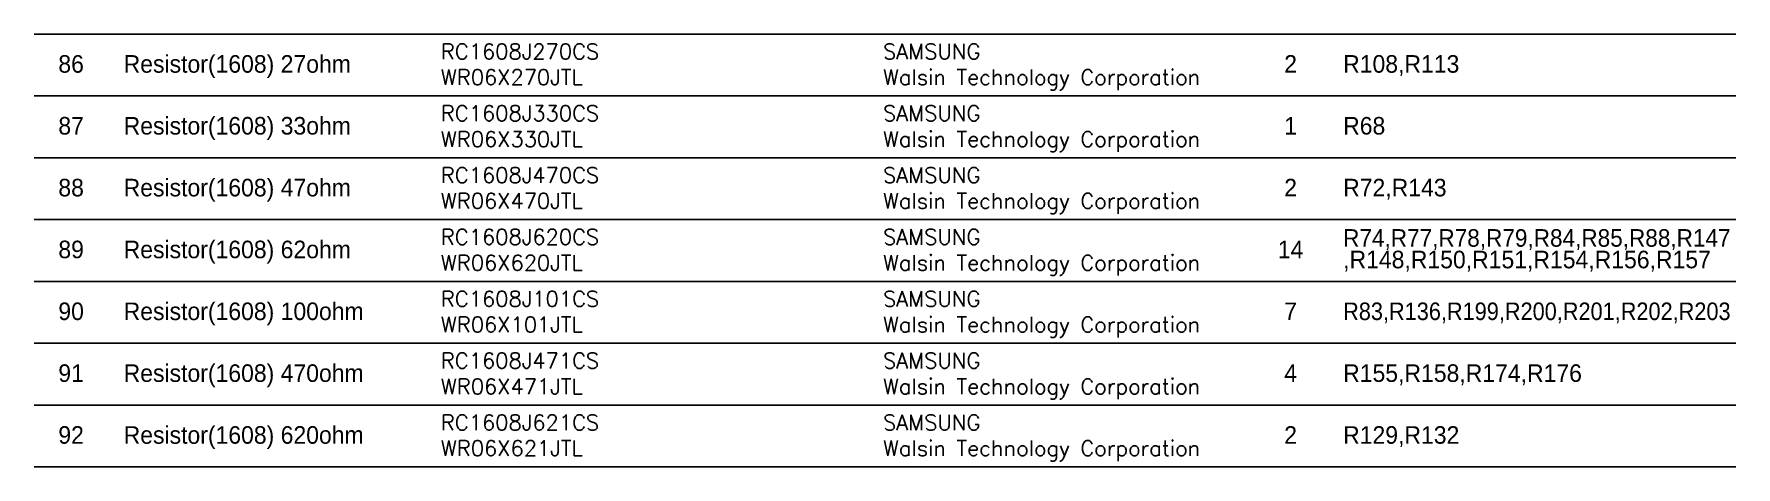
# Model space of a CAD drawing. Extents: x -344 to 1174, y 20 to 1266.
# Drawn here: x 931.9 to 1174.2, y 1204.5 to 1266.1 of the extents above; entities that cross this region are included whole.
import ezdxf
from ezdxf.enums import TextEntityAlignment as Align

# ---------------------------------------------------------------- set-up
doc = ezdxf.new("R2010")
doc.units = 0
doc.header["$LTSCALE"] = 10
doc.header["$MEASUREMENT"] = 0
doc.layers.get('0').update_dxf_attribs({"linetype": 'CONTINUOUS', "lineweight": 25})
doc.styles.get("Standard").update_dxf_attribs({"font": 'simplex.shx'})
doc.styles.add('굴림', font='Gulim.ttf')

msp = doc.modelspace()

# ---------------------------------------------------------------- texts
at = {"style": '굴림'}
for s, p in [('86', (937.17267, 1260.55306)), ('2', (1110.81378, 1260.55306)), ('87', (937.17267, 1251.75306)), ('1', (1110.81378, 1251.75306)), ('88', (937.17267, 1242.95306)), ('2', (1110.81378, 1242.95306)), ('89', (937.17267, 1234.15306)), ('14', (1110.81378, 1234.15306)), ('90', (937.17267, 1225.35306)), ('7', (1110.81378, 1225.35306)), ('91', (937.17267, 1216.55306)), ('4', (1110.81378, 1216.55306)), ('92', (937.17267, 1207.75306)), ('2', (1110.81378, 1207.75306))]:
    msp.add_text(s, height=2.5, dxfattribs=at).set_placement(p, align=Align.CENTER)
for s, p in [('Resistor(1608) 27ohm', (944.65267, 1260.55306)), ('R108,R113', (1118.29378, 1260.55306)), ('Resistor(1608) 33ohm', (944.65267, 1251.75306)), ('R68', (1118.29378, 1251.75306)), ('Resistor(1608) 47ohm', (944.65267, 1242.95306)), ('R72,R143', (1118.29378, 1242.95306)), ('Resistor(1608) 62ohm', (944.65267, 1234.15306)), (',R148,R150,R151,R154,R156,R157', (1118.29378, 1232.72076)), ('Resistor(1608) 100ohm', (944.65267, 1225.35306)), ('Resistor(1608) 470ohm', (944.65267, 1216.55306)), ('R155,R158,R174,R176', (1118.29378, 1216.55306)), ('Resistor(1608) 620ohm', (944.65267, 1207.75306)), ('R129,R132', (1118.29378, 1207.75306))]:
    msp.add_text(s, height=2.5, dxfattribs=at).set_placement(p)
for s, width, p, p2 in [('R74,R77,R78,R79,R84,R85,R88,R147', 0.928542, (1118.29378, 1235.78996), (1173.45609, 1235.78996)), ('R83,R136,R199,R200,R201,R202,R203', 0.891613, (1118.29378, 1225.35306), (1173.45861, 1225.35306))]:
    msp.add_text(s, height=2.5, dxfattribs=dict(at, width=width)).set_placement(p, p2, align=Align.FIT)
at = {"char_height": 2.2, "attachment_point": 1}
for s, insert, width in [('RC1608J270CS\\PWR06X270JTL', (989.83856, 1264.67806), 47.8828744), ('SAMSUNG\\PWalsin Technology Corporation', (1052.78431, 1264.67806), 65.4341169), ('RC1608J330CS\\PWR06X330JTL', (989.83856, 1255.87806), 47.8828744), ('SAMSUNG\\PWalsin Technology Corporation', (1052.78431, 1255.87806), 65.4341169), ('RC1608J470CS\\PWR06X470JTL', (989.83856, 1247.07806), 47.8828744), ('SAMSUNG\\PWalsin Technology Corporation', (1052.78431, 1247.07806), 65.4341169), ('RC1608J620CS\\PWR06X620JTL', (989.83856, 1238.27806), 47.8828744), ('SAMSUNG\\PWalsin Technology Corporation', (1052.78431, 1238.27806), 65.4341169), ('RC1608J101CS\\PWR06X101JTL', (989.83856, 1229.47806), 47.8828744), ('SAMSUNG\\PWalsin Technology Corporation', (1052.78431, 1229.47806), 65.4341169), ('RC1608J471CS\\PWR06X471JTL', (989.83856, 1220.67806), 47.8828744), ('SAMSUNG\\PWalsin Technology Corporation', (1052.78431, 1220.67806), 65.4341169), ('RC1608J621CS\\PWR06X621JTL', (989.83856, 1211.87806), 47.8828744), ('SAMSUNG\\PWalsin Technology Corporation', (1052.78431, 1211.87806), 65.4341169)]:
    msp.add_mtext(s, dxfattribs=dict(at, insert=insert, width=width))

# ---------------------------------------------------------------- linework, layer by layer
for p, q in [((931.89267, 1266.05306), (1174.22634, 1266.05306)), ((931.89267, 1257.25306), (1174.22634, 1257.25306)), ((931.89267, 1248.45306), (1174.22634, 1248.45306)), ((931.89267, 1239.65306), (1174.22634, 1239.65306)), ((931.89267, 1230.85306), (1174.22634, 1230.85306)), ((931.89267, 1222.05306), (1174.22634, 1222.05306)), ((931.89267, 1213.25306), (1174.22634, 1213.25306)), ((931.89267, 1204.45306), (1174.22634, 1204.45306))]:
    msp.add_line(p, q)

msp.set_redraw_order([(e.dxf.handle, doc.entitydb.next_handle()) for e in msp.query("TEXT MTEXT ATTDEF DIMENSION ARC_DIMENSION")])  # texts and dimensions are drawn at this point

doc.saveas('drawing.dxf')
